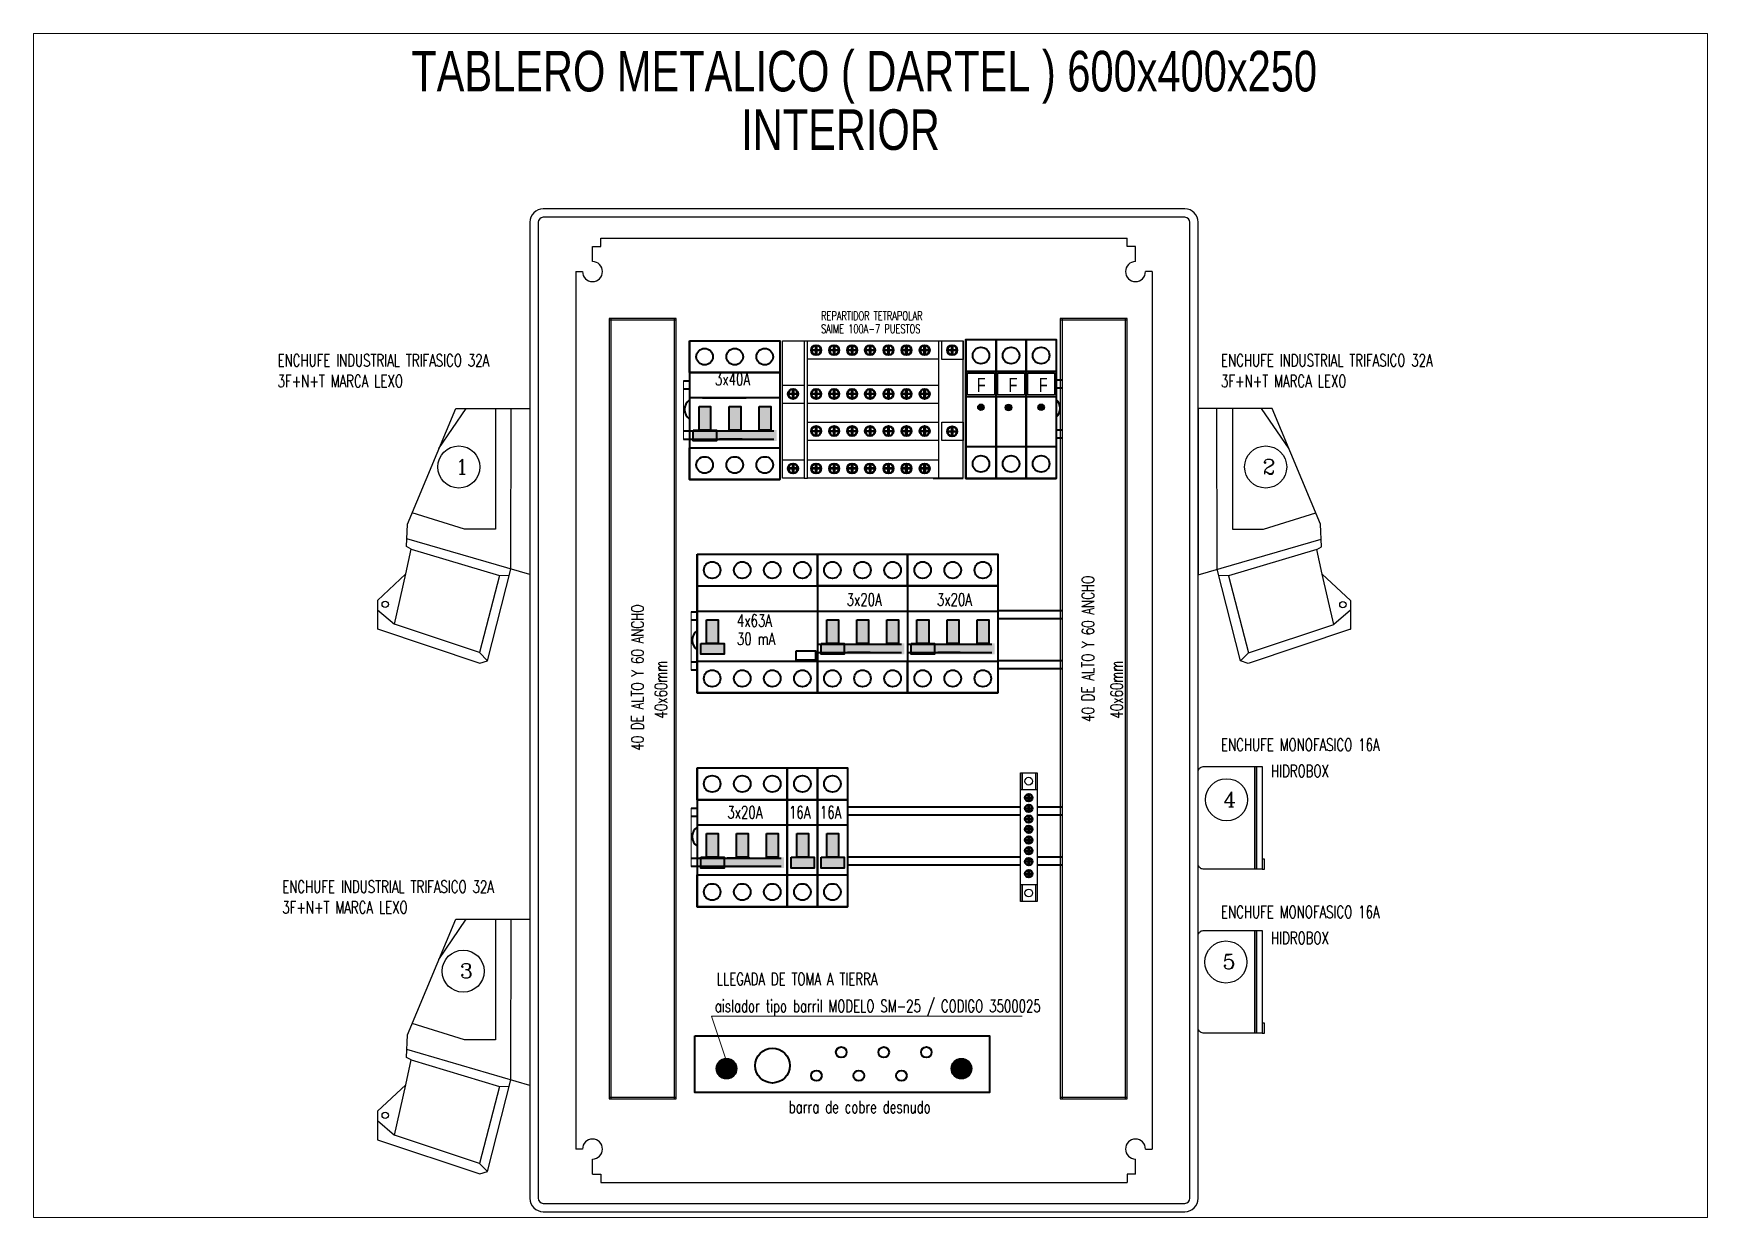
# Paper-space layout 'Layout3' of a CAD drawing. Header units: millimetres. Extents: x 30 to 267, y 21 to 189.
# The model-space entities are those that its viewports show. They can reach past a viewport. Long polylines and large blocks are cut down to what shows.
import ezdxf

# ---------------------------------------------------------------- set-up
doc = ezdxf.new("R2010")
doc.units = ezdxf.units.MM
for name, color, linetype in [('A-TEXTOS', 1, 'Continuous'), ('Cotas 50', 11, 'Continuous'), ('D-VISTA', 3, 'Continuous'), ('electrico', 2, 'Continuous'), ('L-ARQ-EJES', 8, 'Continuous')]:
    doc.layers.add(name, color=color, linetype=linetype)
for name, color, linetype, lineweight in [('cielo', 3, 'Continuous', 18), ('COTA', 2, 'Continuous', 0), ('E-CANALIZ', 250, 'Continuous', 40)]:
    doc.layers.add(name, color=color, linetype=linetype, lineweight=lineweight)
doc.styles.add('ROMANC', font='romanc')
doc.styles.add('ROMANS', font='romans', dxfattribs={"width": 0.9})
doc.styles.add('Swis721 lt', font='swisscl.ttf')

psp = doc.layouts.new('Layout3')

msp = doc.modelspace()

# ---------------------------------------------------------------- texts
at = {"layer": 'A-TEXTOS', "color": 4, "attachment_point": 1, "style": 'Swis721 lt'}
for s, insert, char_height, width in [('TABLERO METALICO ( DARTEL ) 600x400x250 ', (3608.4, 3084.6), 24.277, 1473.346), ('                             INTERIOR ', (3605.2, 3049.6), 24.277, 1473.346), ('F', (3946.9, 2888.9), 8.5, 515.671), ('F', (3965.9, 2888.9), 8.5, 515.671), ('F', (3984, 2888.9), 8.5, 515.671)]:
    msp.add_mtext(s, dxfattribs=dict(at, insert=insert, char_height=char_height, width=width))
at = {"layer": 'COTA', "style": 'ROMANS', "width": 0.7}
for s, height, p in [('REPARTIDOR TETRAPOLAR', 5.149, (3853.7, 2923.5)), ('SAIME 100A-7 PUESTOS ', 5.149, (3853.7, 2915.7)), ('ENCHUFE INDUSTRIAL TRIFASICO 32A', 7.356, (3528.4, 2895.7)), ('ENCHUFE INDUSTRIAL TRIFASICO 32A', 7.356, (4093.1, 2895.7)), ('3F+N+T MARCA LEXO', 7.356, (3528.4, 2883.3)), ('3x40A', 7.36, (3790.2, 2884.5)), ('3F+N+T MARCA LEXO', 7.356, (4093.1, 2883.3)), ('3x20A', 7.36, (3869, 2752.6)), ('3x20A', 7.36, (3923, 2752.6)), ('4x63A', 7.36, (3803.3, 2740)), ('30 mA', 7.36, (3803.3, 2729.1)), ('ENCHUFE MONOFASICO 16A', 7.356, (4093.1, 2665.7)), ('HIDROBOX', 7.36, (4123, 2650)), ('3x20A', 7.36, (3797.6, 2625.3)), ('16A', 7.36, (3834.5, 2625.3)), ('16A', 7.36, (3853, 2625.3)), ('ENCHUFE INDUSTRIAL TRIFASICO 32A', 7.356, (3531.2, 2580.8)), ('3F+N+T MARCA LEXO', 7.356, (3531.2, 2568.4)), ('ENCHUFE MONOFASICO 16A', 7.356, (4093.1, 2565.7)), ('HIDROBOX', 7.36, (4123, 2550.1)), ('LLEGADA DE TOMA A TIERRA', 7.356, (3791.2, 2525.5)), ('aislador tipo barril MODELO SM-25 / CODIGO 3500025', 7.356, (3790.1, 2509.4)), ('barra de cobre desnudo', 7.356, (3834.3, 2449))]:
    msp.add_text(s, height=height, dxfattribs=at).set_placement(p)
for s, height, p in [('40 DE ALTO Y 60 ANCHO', 7.356, (4017.1, 2683.1)), ('40 DE ALTO Y 60 ANCHO', 7.356, (3747.5, 2665.9)), ('40x60mm', 7.36, (3761.5, 2685.1)), ('40x60mm', 7.36, (4034.3, 2685.1))]:
    msp.add_text(s, height=height, rotation=90, dxfattribs=at).set_placement(p)
at = {"layer": 'electrico', "char_height": 8.95, "width": 164.297, "attachment_point": 1, "style": 'ROMANC'}
for s, insert in [('1', (3634.9, 2840.3)), ('2', (4117.9, 2840.3)), ('4', (4094.4, 2641.2)), ('3', (3637.5, 2538.6)), ('5', (4094, 2544.1))]:
    msp.add_mtext(s, dxfattribs=dict(at, insert=insert))

# ---------------------------------------------------------------- hatches: boundary and pattern name
at = {"layer": 'D-VISTA', "ltscale": 0.05}
h = msp.add_hatch(color=1, dxfattribs=at)
h.dxf.hatch_style = 1
edge = h.paths.add_edge_path()
edge.add_arc((3949.4, 2871.3), 1.94, 0, 360)
h = msp.add_hatch(color=1, dxfattribs=at)
h.dxf.hatch_style = 1
edge = h.paths.add_edge_path()
edge.add_arc((3965.9, 2871.2), 1.94, 0, 360)
h = msp.add_hatch(color=1, dxfattribs=at)
h.dxf.hatch_style = 1
edge = h.paths.add_edge_path()
edge.add_arc((3985.4, 2871.3), 1.94, 0, 360)
at = {"layer": 'E-CANALIZ', "ltscale": 0.05}
h = msp.add_hatch(color=3, dxfattribs=at)
h.dxf.hatch_style = 1
h.paths.add_polyline_path([(3777.2, 2857.7), (3791.1, 2857.7), (3791.1, 2851.2), (3777.2, 2851.2)])
h.paths.add_polyline_path([(3780.7, 2871.8), (3787.6, 2871.8), (3787.6, 2857.7), (3780.7, 2857.7)])
h = msp.add_hatch(color=3, dxfattribs=at)
h.dxf.hatch_style = 1
h.paths.add_polyline_path([(3777.2, 2857.7), (3795.2, 2857.7), (3795.2, 2851.2), (3777.2, 2851.2)])
h.paths.add_polyline_path([(3780.7, 2871.8), (3787.6, 2871.8), (3787.6, 2857.7), (3780.7, 2857.7)])
h = msp.add_hatch(color=3, dxfattribs=at)
h.dxf.hatch_style = 1
h.paths.add_polyline_path([(3795.2, 2857.7), (3809.1, 2857.7), (3809.1, 2851.2), (3795.2, 2851.2)])
h.paths.add_polyline_path([(3798.7, 2871.8), (3805.6, 2871.8), (3805.6, 2857.7), (3798.7, 2857.7)])
h = msp.add_hatch(color=3, dxfattribs=at)
h.dxf.hatch_style = 1
h.paths.add_polyline_path([(3809.1, 2857.7), (3827.1, 2857.7), (3827.1, 2851.2), (3809.1, 2851.2)])
h.paths.add_polyline_path([(3816.7, 2871.8), (3823.6, 2871.8), (3823.6, 2857.7), (3816.7, 2857.7)])
h = msp.add_hatch(color=3, dxfattribs=at)
h.dxf.hatch_style = 1
h.paths.add_polyline_path([(3781.7, 2730), (3795.6, 2730), (3795.6, 2723.5), (3781.7, 2723.5)])
h.paths.add_polyline_path([(3785.1, 2744.1), (3792.1, 2744.1), (3792.1, 2730), (3785.1, 2730)])
h = msp.add_hatch(color=3, dxfattribs=at)
h.dxf.hatch_style = 1
h.paths.add_polyline_path([(3853.7, 2730), (3867.6, 2730), (3867.6, 2723.5), (3853.7, 2723.5)])
h.paths.add_polyline_path([(3857.1, 2744.1), (3864.1, 2744.1), (3864.1, 2730), (3857.1, 2730)])
h = msp.add_hatch(color=3, dxfattribs=at)
h.dxf.hatch_style = 1
h.paths.add_polyline_path([(3853.7, 2730), (3871.7, 2730), (3871.7, 2723.5), (3853.7, 2723.5)])
h.paths.add_polyline_path([(3857.1, 2744.1), (3864.1, 2744.1), (3864.1, 2730), (3857.1, 2730)])
h = msp.add_hatch(color=3, dxfattribs=at)
h.dxf.hatch_style = 1
h.paths.add_polyline_path([(3871.7, 2730), (3885.6, 2730), (3885.6, 2723.5), (3871.7, 2723.5)])
h.paths.add_polyline_path([(3875.1, 2744.1), (3882.1, 2744.1), (3882.1, 2730), (3875.1, 2730)])
h = msp.add_hatch(color=3, dxfattribs=at)
h.dxf.hatch_style = 1
h.paths.add_polyline_path([(3885.6, 2730), (3903.6, 2730), (3903.6, 2723.5), (3885.6, 2723.5)])
h.paths.add_polyline_path([(3893.1, 2744.1), (3900.1, 2744.1), (3900.1, 2730), (3893.1, 2730)])
h = msp.add_hatch(color=3, dxfattribs=at)
h.dxf.hatch_style = 1
h.paths.add_polyline_path([(3907.7, 2730), (3921.6, 2730), (3921.6, 2723.5), (3907.7, 2723.5)])
h.paths.add_polyline_path([(3911.1, 2744.1), (3918.1, 2744.1), (3918.1, 2730), (3911.1, 2730)])
h = msp.add_hatch(color=3, dxfattribs=at)
h.dxf.hatch_style = 1
h.paths.add_polyline_path([(3907.7, 2730), (3925.7, 2730), (3925.7, 2723.5), (3907.7, 2723.5)])
h.paths.add_polyline_path([(3911.1, 2744.1), (3918.1, 2744.1), (3918.1, 2730), (3911.1, 2730)])
h = msp.add_hatch(color=3, dxfattribs=at)
h.dxf.hatch_style = 1
h.paths.add_polyline_path([(3925.7, 2730), (3939.6, 2730), (3939.6, 2723.5), (3925.7, 2723.5)])
h.paths.add_polyline_path([(3929.1, 2744.1), (3936.1, 2744.1), (3936.1, 2730), (3929.1, 2730)])
h = msp.add_hatch(color=3, dxfattribs=at)
h.dxf.hatch_style = 1
h.paths.add_polyline_path([(3939.6, 2730), (3957.6, 2730), (3957.6, 2723.5), (3939.6, 2723.5)])
h.paths.add_polyline_path([(3947.1, 2744.1), (3954.1, 2744.1), (3954.1, 2730), (3947.1, 2730)])
h = msp.add_hatch(color=3, dxfattribs=at)
h.dxf.hatch_style = 1
h.paths.add_polyline_path([(3781.7, 2602.1), (3795.6, 2602.1), (3795.6, 2595.6), (3781.7, 2595.6)])
h.paths.add_polyline_path([(3785.1, 2616.2), (3792.1, 2616.2), (3792.1, 2602.1), (3785.1, 2602.1)])
h = msp.add_hatch(color=3, dxfattribs=at)
h.dxf.hatch_style = 1
h.paths.add_polyline_path([(3781.7, 2602.1), (3799.7, 2602.1), (3799.7, 2595.6), (3781.7, 2595.6)])
h.paths.add_polyline_path([(3785.1, 2616.2), (3792.1, 2616.2), (3792.1, 2602.1), (3785.1, 2602.1)])
h = msp.add_hatch(color=3, dxfattribs=at)
h.dxf.hatch_style = 1
h.paths.add_polyline_path([(3799.7, 2602.1), (3813.6, 2602.1), (3813.6, 2595.6), (3799.7, 2595.6)])
h.paths.add_polyline_path([(3803.1, 2616.2), (3810.1, 2616.2), (3810.1, 2602.1), (3803.1, 2602.1)])
h = msp.add_hatch(color=3, dxfattribs=at)
h.dxf.hatch_style = 1
h.paths.add_polyline_path([(3813.6, 2602.1), (3831.6, 2602.1), (3831.6, 2595.6), (3813.6, 2595.6)])
h.paths.add_polyline_path([(3821.1, 2616.2), (3828.1, 2616.2), (3828.1, 2602.1), (3821.1, 2602.1)])
h = msp.add_hatch(color=3, dxfattribs=at)
h.dxf.hatch_style = 1
h.paths.add_polyline_path([(3835.7, 2602.1), (3849.6, 2602.1), (3849.6, 2595.6), (3835.7, 2595.6)])
h.paths.add_polyline_path([(3839.1, 2616.2), (3846.1, 2616.2), (3846.1, 2602.1), (3839.1, 2602.1)])
h = msp.add_hatch(color=3, dxfattribs=at)
h.dxf.hatch_style = 1
h.paths.add_polyline_path([(3853.7, 2602.1), (3867.6, 2602.1), (3867.6, 2595.6), (3853.7, 2595.6)])
h.paths.add_polyline_path([(3857.1, 2616.2), (3864.1, 2616.2), (3864.1, 2602.1), (3857.1, 2602.1)])
h = msp.add_hatch(color=6, dxfattribs=at)
h.dxf.hatch_style = 1
edge = h.paths.add_edge_path()
edge.add_arc((3797.1, 2475.6), 5.95, 0, 360)
h = msp.add_hatch(color=6, dxfattribs=at)
h.dxf.hatch_style = 1
edge = h.paths.add_edge_path()
edge.add_arc((3937.7, 2475.6), 5.95, 0, 360)

# ---------------------------------------------------------------- linework, layer by layer
at = {"layer": 'cielo', "color": 4, "ltscale": 0.05}
for p, q in [((3775, 2911.1), (3775, 2828.1)), ((3940.4, 2911.8), (3940.4, 2828.8)), ((3851.5, 2783.4), (3851.5, 2700.4)), ((3905.5, 2783.4), (3905.5, 2700.4)), ((3779.5, 2655.5), (3779.5, 2572.5)), ((3869.5, 2655.5), (3869.5, 2572.5))]:
    msp.add_line(p, q, dxfattribs=at)
at = {"layer": 'cielo', "color": 8, "ltscale": 0.05}
for p, q in [((3771.4, 2887.1), (3771.4, 2852.1)), ((3771.4, 2887.1), (3771.4, 2852.1)), ((3775.9, 2749), (3775.9, 2714)), ((3775.9, 2631.5), (3775.9, 2596.5)), ((3775.9, 2631.5), (3775.9, 2596.5))]:
    msp.add_line(p, q, dxfattribs=at)
at = {"layer": 'cielo', "color": 5, "ltscale": 0.05}
for p, q in [((3797.6, 2478.2), (3788.2, 2506.9)), ((3788.2, 2506.9), (3974, 2506.9))]:
    msp.add_line(p, q, dxfattribs=at)
at = {"layer": 'Cotas 50', "color": 4, "ltscale": 0.05}
for p, q in [((3830.7, 2911), (3938.7, 2911)), ((3830.7, 2829), (3830.7, 2911)), ((3938.7, 2829), (3938.7, 2911))]:
    msp.add_line(p, q, dxfattribs=at)
at = {"layer": 'Cotas 50', "color": 3, "ltscale": 0.05}
for p, q in [((3843.5, 2911), (3843.5, 2829)), ((3845.5, 2829), (3845.5, 2911)), ((3923.9, 2911), (3923.9, 2829)), ((3843.5, 2829), (3845.5, 2829))]:
    msp.add_line(p, q, dxfattribs=at)
at = {"layer": 'Cotas 50', "color": 30, "ltscale": 0.05}
for points in [[(3845.5, 2911), (3923.9, 2911), (3923.9, 2900.1), (3845.5, 2900.1)], [(3925.9, 2911), (3938.7, 2911), (3938.7, 2900), (3925.9, 2900)], [(3830.7, 2884.5), (3843.5, 2884.5), (3843.5, 2873.6), (3830.7, 2873.6)], [(3845.5, 2884.5), (3923.9, 2884.5), (3923.9, 2873.6), (3845.5, 2873.6)], [(3845.5, 2862.4), (3923.9, 2862.4), (3923.9, 2851.5), (3845.5, 2851.5)], [(3925.9, 2862.4), (3938.7, 2862.4), (3938.7, 2851.5), (3925.9, 2851.5)], [(3830.7, 2839.9), (3843.5, 2839.9), (3843.5, 2828.9), (3830.7, 2828.9)], [(3845.5, 2839.9), (3923.9, 2839.9), (3923.9, 2829), (3845.5, 2829)]]:
    msp.add_lwpolyline(points, close=True, dxfattribs=at)
at = {"layer": 'D-VISTA', "color": 8, "ltscale": 0.05}
for p, q in [((4071.4, 2990), (3687.4, 2990)), ((3679.4, 2982), (3679.4, 2398)), ((3684.4, 2982), (3684.4, 2398)), ((4071.4, 2985), (3687.4, 2985)), ((4074.4, 2398), (4074.4, 2982)), ((4079.4, 2398), (4079.4, 2982)), ((3775, 2852.1), (3775, 2887.1)), ((3775, 2852.1), (3775, 2887.1)), ((3775, 2852.1), (3775, 2852.1)), ((3775, 2852.1), (3775, 2852.1)), ((3851.5, 2724.4), (3851.5, 2759.4)), ((3851.5, 2724.4), (3851.5, 2759.4)), ((3905.5, 2724.4), (3905.5, 2759.4)), ((3905.5, 2724.4), (3905.5, 2759.4)), ((3851.5, 2724.4), (3851.5, 2724.4)), ((3851.5, 2724.4), (3851.5, 2724.4)), ((3905.5, 2724.4), (3905.5, 2724.4)), ((3905.5, 2724.4), (3905.5, 2724.4)), ((3779.5, 2596.5), (3779.5, 2631.5)), ((3779.5, 2596.5), (3779.5, 2631.5)), ((3779.5, 2596.5), (3779.5, 2596.5)), ((3779.5, 2596.5), (3779.5, 2596.5)), ((3687.4, 2395), (4071.4, 2395)), ((3687.4, 2390), (4071.4, 2390))]:
    msp.add_line(p, q, dxfattribs=at)
at = {"layer": 'D-VISTA', "color": 40, "ltscale": 0.05}
for p, q in [((3716.9, 2958.5), (3716.9, 2967.5)), ((3716.9, 2967.5), (3721.9, 2967.5)), ((3721.9, 2972.5), (4036.9, 2972.5)), ((3721.9, 2967.5), (3721.9, 2972.5)), ((4036.9, 2967.5), (4036.9, 2972.5)), ((4041.9, 2967.5), (4036.9, 2967.5)), ((4041.9, 2958.5), (4041.9, 2967.5)), ((3706.9, 2952.5), (3706.9, 2427.5)), ((3706.9, 2952.5), (3706.9, 2952.5)), ((3706.9, 2952.5), (3710.9, 2952.5)), ((4051.9, 2952.5), (4047.9, 2952.5)), ((4051.9, 2952.5), (4051.9, 2427.5)), ((3829, 2887.1), (3829, 2852.1)), ((3829, 2833.6), (3829, 2839.6)), ((3905.4, 2759.4), (3905.5, 2724.4)), ((3959.4, 2759.4), (3959.5, 2724.4)), ((3905.5, 2705.9), (3905.5, 2711.9)), ((3959.5, 2705.9), (3959.5, 2711.9)), ((3869.5, 2643.7), (3869.5, 2650.7)), ((3978, 2637.9), (3978, 2637.5)), ((3978, 2631.5), (3978, 2631.1)), ((3978, 2625.1), (3978, 2624.8)), ((3978, 2619), (3978, 2618.6)), ((3978, 2612.6), (3978, 2612.2)), ((3978, 2606.2), (3978, 2605.8)), ((3869.5, 2597.1), (3869.5, 2604.1)), ((3978, 2599.7), (3978, 2599.3)), ((3978, 2592.4), (3978, 2592)), ((3833.5, 2578), (3833.5, 2584)), ((3869.5, 2577.7), (3869.5, 2584.7)), ((3710.9, 2427.5), (3706.9, 2427.5)), ((4047.9, 2427.5), (4051.9, 2427.5)), ((3716.9, 2412.5), (3716.9, 2421.5)), ((4041.9, 2412.5), (4041.9, 2421.5)), ((3716.9, 2412.5), (3721.9, 2412.5)), ((3721.9, 2412.5), (3721.9, 2407.5)), ((3721.9, 2407.5), (4036.9, 2407.5)), ((4041.9, 2412.5), (4036.9, 2412.5)), ((4036.9, 2412.5), (4036.9, 2407.5))]:
    msp.add_line(p, q, dxfattribs=at)
at = {"layer": 'D-VISTA', "color": 251, "ltscale": 0.05}
for p, q in [((3766.9, 2924.5), (3726.9, 2924.5)), ((3726.9, 2924.5), (3726.9, 2457.5)), ((3766.9, 2923.5), (3726.9, 2923.5)), ((3727.9, 2924.5), (3727.9, 2457.5)), ((3765.9, 2457.5), (3765.9, 2924.5)), ((3766.9, 2457.5), (3766.9, 2924.5)), ((4036.9, 2924.5), (3996.9, 2924.5)), ((3996.9, 2924.5), (3996.9, 2457.5)), ((4036.9, 2923.5), (3996.9, 2923.5)), ((3997.9, 2924.5), (3997.9, 2457.5)), ((4035.9, 2457.5), (4035.9, 2924.5)), ((4036.9, 2457.5), (4036.9, 2924.5)), ((3775, 2852.1), (3775, 2852.1)), ((3910.4, 2852), (3910.4, 2852)), ((3928.4, 2852), (3928.4, 2852)), ((3996.9, 2784.7), (3996.9, 2744.7)), ((3851.5, 2724.4), (3851.5, 2724.4)), ((3905.5, 2724.4), (3905.5, 2724.4)), ((3779.5, 2596.5), (3779.5, 2596.5)), ((3869.5, 2596.5), (3869.5, 2596.5)), ((3726.9, 2458.5), (3766.9, 2458.5)), ((3726.9, 2457.5), (3766.9, 2457.5)), ((3996.9, 2458.5), (4036.9, 2458.5)), ((3996.9, 2457.5), (4036.9, 2457.5))]:
    msp.add_line(p, q, dxfattribs=at)
at = {"layer": 'D-VISTA', "color": 2, "ltscale": 0.05}
for p, q in [((3829, 2833.6), (3829, 2905.6)), ((3905.5, 2705.9), (3905.5, 2777.9)), ((3959.5, 2705.9), (3959.5, 2777.9))]:
    msp.add_line(p, q, dxfattribs=at)
at = {"layer": 'D-VISTA', "ltscale": 0.05}
for p, q in [((3973, 2652.6), (3983, 2652.6)), ((3973, 2575.7), (3973, 2652.6)), ((3973, 2652.6), (3973, 2642.6)), ((3973, 2652.6), (3974, 2652.6)), ((3974, 2652.6), (3974, 2642.6)), ((3982, 2652.6), (3982, 2642.6)), ((3982, 2652.6), (3983, 2652.6)), ((3983, 2652.6), (3983, 2575.7)), ((3983, 2652.6), (3983, 2642.6)), ((3973, 2642.6), (3983, 2642.6)), ((3973, 2575.7), (3973, 2585.7)), ((3973, 2585.7), (3983, 2585.7)), ((3973, 2585.7), (3973, 2575.7)), ((3973, 2585.7), (3974, 2585.7)), ((3974, 2585.7), (3974, 2575.7)), ((3982, 2585.7), (3982, 2575.7)), ((3982, 2585.7), (3983, 2585.7)), ((3983, 2585.7), (3983, 2575.7)), ((3983, 2575.7), (3973, 2575.7))]:
    msp.add_line(p, q, dxfattribs=at)
at = {"layer": 'D-VISTA', "color": 4, "ltscale": 0.05}
for points in [[(3940.4, 2892.8), (3958.4, 2892.8), (3958.4, 2877.8), (3940.4, 2877.8)], [(3941.4, 2891.8), (3957.4, 2891.8), (3957.4, 2878.8), (3941.4, 2878.8)], [(3958.4, 2892.8), (3976.4, 2892.8), (3976.4, 2877.8), (3958.4, 2877.8)], [(3959.4, 2891.8), (3975.4, 2891.8), (3975.4, 2878.8), (3959.4, 2878.8)], [(3976.4, 2892.7), (3994.4, 2892.7), (3994.4, 2877.7), (3976.4, 2877.7)], [(3977.4, 2891.7), (3993.4, 2891.7), (3993.4, 2878.7), (3977.4, 2878.7)]]:
    msp.add_lwpolyline(points, close=True, dxfattribs=at)
at = {"layer": 'D-VISTA', "color": 1, "ltscale": 0.05}
for centre in [(3949.4, 2871.3), (3965.9, 2871.2), (3985.4, 2871.3)]:
    msp.add_circle(centre, 1.94, dxfattribs=at)
at = {"layer": 'D-VISTA', "lineweight": 25, "ltscale": 5}
for centre in [(3636.9, 2835.6), (4119.8, 2835.6), (4096.4, 2636.5), (3639.5, 2533.9), (4096, 2539.4)]:
    msp.add_circle(centre, 12.6, dxfattribs=at)
at = {"layer": 'D-VISTA', "color": 251, "ltscale": 0.05}
for centre in [(3978, 2647.6), (3978, 2580.7)]:
    msp.add_circle(centre, 2.32, dxfattribs=at)
at = {"layer": 'D-VISTA', "color": 8, "ltscale": 0.05}
for centre, radius, start, end in [((3687.4, 2982), 8, 90, 180), ((4071.4, 2982), 8, 0, 90), ((3687.4, 2982), 3, 90, 180), ((4071.4, 2982), 3, 0, 90), ((3687.4, 2398), 8, 180, 270), ((3687.4, 2398), 3, 180, 270), ((4071.4, 2398), 8, 270, 0), ((4071.4, 2398), 3, 270, 0)]:
    msp.add_arc(centre, radius, start, end, dxfattribs=at)
at = {"layer": 'D-VISTA', "color": 40, "ltscale": 0.05}
for centre, start, end in [((3716.9, 2952.5), 180, 90), ((4041.9, 2952.5), 90, 0), ((3716.9, 2427.5), 270, 180), ((4041.9, 2427.5), 0, 270)]:
    msp.add_arc(centre, 5.98, start, end, dxfattribs=at)
at = {"layer": 'E-CANALIZ', "color": 4, "ltscale": 0.05}
for p, q in [((3775, 2911.1), (3775, 2828.1)), ((3775, 2911.1), (3775, 2892.1)), ((3775, 2911.1), (3775, 2892.1)), ((3775, 2911.1), (3775, 2892.1)), ((3775, 2911.1), (3775, 2892.1)), ((3775, 2911.1), (3793, 2911.1)), ((3829, 2911.1), (3829, 2828.1)), ((3829, 2911.1), (3829, 2892.1)), ((3829, 2911.1), (3829, 2828.1)), ((3829, 2911.1), (3829, 2892.1)), ((3829, 2911.1), (3829, 2892.1)), ((3829, 2911.1), (3829, 2828.1)), ((3829, 2911.1), (3829, 2892.1)), ((3829, 2911.1), (3829, 2828.1)), ((3829, 2911.1), (3829, 2892.1)), ((3829, 2911.1), (3829, 2892.1)), ((3829, 2911.1), (3829, 2828.1)), ((3829, 2911.1), (3829, 2892.1)), ((3829, 2911.1), (3829, 2892.1)), ((3829, 2911.1), (3829, 2892.1)), ((3829, 2911.1), (3829, 2892.1)), ((3829, 2911.1), (3829, 2892.1)), ((3829, 2911.1), (3829, 2828.1)), ((3829, 2911.1), (3829, 2892.1)), ((3940.4, 2911.8), (3940.4, 2828.8)), ((3940.4, 2911.8), (3940.4, 2892.8)), ((3958.4, 2911.8), (3958.4, 2892.8)), ((3958.4, 2911.8), (3958.4, 2892.8)), ((3958.4, 2911.8), (3958.4, 2828.8)), ((3958.4, 2911.8), (3958.4, 2892.8)), ((3976.4, 2911.8), (3976.4, 2892.8)), ((3976.4, 2911.8), (3976.4, 2892.8)), ((3976.4, 2911.8), (3976.4, 2828.8)), ((3976.4, 2911.8), (3976.4, 2892.8)), ((3976.4, 2911.8), (3976.4, 2828.8)), ((3976.4, 2911.8), (3976.4, 2828.8)), ((3976.4, 2911.8), (3976.4, 2892.8)), ((3994.4, 2911.8), (3994.4, 2892.8)), ((3994.4, 2911.8), (3994.4, 2892.8)), ((3994.4, 2911.8), (3994.4, 2828.8)), ((3994.4, 2911.8), (3994.4, 2892.8)), ((3994.4, 2911.8), (3994.4, 2892.8)), ((3994.4, 2911.8), (3994.4, 2892.8)), ((3994.4, 2911.8), (3994.4, 2828.8)), ((3994.4, 2911.8), (3994.4, 2892.8)), ((3994.4, 2911.8), (3994.4, 2892.8)), ((3994.4, 2911.8), (3994.4, 2892.8)), ((3994.4, 2911.8), (3994.4, 2828.8)), ((3994.4, 2911.8), (3994.4, 2892.8)), ((3994.4, 2911.8), (3994.4, 2828.8)), ((3994.4, 2911.8), (3994.4, 2892.8)), ((3994.4, 2911.8), (3994.4, 2892.8)), ((3994.4, 2911.8), (3994.4, 2828.8)), ((3994.4, 2911.8), (3994.4, 2892.8)), ((3994.4, 2911.8), (3994.4, 2828.8)), ((3775, 2892.1), (3793, 2892.1)), ((3775, 2892.1), (3775, 2877.1)), ((3775, 2892.1), (3793, 2892.1)), ((3793, 2892.1), (3811, 2892.1)), ((3811, 2892.1), (3829, 2892.1)), ((3829, 2892.1), (3829, 2877.1)), ((3829, 2892.1), (3829, 2877.1)), ((3829, 2892.1), (3829, 2877.1)), ((3829, 2892.1), (3829, 2877.1)), ((3829, 2892.1), (3829, 2877.1)), ((3829, 2892.1), (3829, 2877.1)), ((3829, 2892.1), (3829, 2877.1)), ((3940.4, 2892.8), (3958.4, 2892.8)), ((3940.4, 2892.8), (3940.4, 2877.8)), ((3958.4, 2892.8), (3958.4, 2877.8)), ((3958.4, 2892.8), (3976.4, 2892.8)), ((3958.4, 2892.8), (3958.4, 2877.8)), ((3976.4, 2892.8), (3976.4, 2877.8)), ((3976.4, 2892.8), (3976.4, 2877.8)), ((3976.4, 2892.8), (3994.4, 2892.8)), ((3976.4, 2892.8), (3976.4, 2877.8)), ((3994.4, 2892.8), (3994.4, 2877.8)), ((3994.4, 2892.8), (3994.4, 2877.8)), ((3994.4, 2892.8), (3994.4, 2877.8)), ((3994.4, 2892.8), (3994.4, 2877.8)), ((3994.4, 2892.8), (3994.4, 2877.8)), ((3994.4, 2892.8), (3994.4, 2877.8)), ((3994.4, 2892.8), (3994.4, 2877.8)), ((3994.4, 2892.8), (3994.4, 2877.8)), ((3775, 2877.1), (3793, 2877.1)), ((3775, 2877.1), (3775, 2828.1)), ((3775, 2877.1), (3793, 2877.1)), ((3793, 2877.1), (3811, 2877.1)), ((3811, 2877.1), (3829, 2877.1)), ((3829, 2877.1), (3829, 2828.1)), ((3829, 2877.1), (3829, 2828.1)), ((3829, 2877.1), (3829, 2828.1)), ((3829, 2877.1), (3829, 2828.1)), ((3940.4, 2877.8), (3958.4, 2877.8)), ((3958.4, 2877.8), (3958.4, 2828.8)), ((3958.4, 2877.8), (3976.4, 2877.8)), ((3976.4, 2877.8), (3976.4, 2828.8)), ((3976.4, 2877.8), (3994.4, 2877.8)), ((3994.4, 2877.8), (3994.4, 2828.8)), ((3994.4, 2877.8), (3994.4, 2828.8)), ((3994.4, 2877.8), (3994.4, 2828.8)), ((3994.4, 2877.8), (3994.4, 2828.8)), ((3775, 2828.1), (3793, 2828.1)), ((3775, 2828.1), (3793, 2828.1)), ((3793, 2828.1), (3811, 2828.1)), ((3811, 2828.1), (3829, 2828.1)), ((3920.7, 2829), (3938.7, 2829)), ((3920.7, 2829), (3938.7, 2829)), ((3940.4, 2828.8), (3958.4, 2828.8)), ((3958.4, 2828.8), (3976.4, 2828.8)), ((3976.4, 2828.8), (3994.4, 2828.8)), ((3779.5, 2783.4), (3779.5, 2700.4)), ((3779.5, 2783.4), (3779.5, 2764.4)), ((3779.5, 2783.4), (3779.5, 2700.4)), ((3779.5, 2783.4), (3779.5, 2764.4)), ((3779.5, 2783.4), (3779.5, 2764.4)), ((3779.5, 2783.4), (3779.5, 2700.4)), ((3779.5, 2783.4), (3779.5, 2764.4)), ((3779.5, 2783.4), (3779.5, 2700.4)), ((3779.5, 2783.4), (3779.5, 2764.4)), ((3779.5, 2783.4), (3779.5, 2764.4)), ((3779.5, 2783.4), (3779.5, 2700.4)), ((3779.5, 2783.4), (3779.5, 2764.4)), ((3779.5, 2783.4), (3779.5, 2764.4)), ((3779.5, 2783.4), (3779.5, 2764.4)), ((3779.5, 2783.4), (3779.5, 2764.4)), ((3779.5, 2783.4), (3779.5, 2764.4)), ((3779.5, 2783.4), (3779.5, 2700.4)), ((3779.5, 2783.4), (3779.5, 2764.4)), ((3851.5, 2783.4), (3851.5, 2764.4)), ((3851.5, 2783.4), (3851.5, 2764.4)), ((3851.5, 2783.4), (3851.5, 2700.4)), ((3851.5, 2783.4), (3851.5, 2764.4)), ((3851.5, 2783.4), (3851.5, 2764.4)), ((3851.5, 2783.4), (3851.5, 2764.4)), ((3851.5, 2783.4), (3851.5, 2700.4)), ((3851.5, 2783.4), (3851.5, 2764.4)), ((3851.5, 2783.4), (3851.5, 2700.4)), ((3851.5, 2783.4), (3851.5, 2764.4)), ((3851.5, 2783.4), (3851.5, 2764.4)), ((3851.5, 2783.4), (3851.5, 2764.4)), ((3851.5, 2783.4), (3851.5, 2764.4)), ((3851.5, 2783.4), (3869.5, 2783.4)), ((3905.5, 2783.4), (3905.5, 2700.4)), ((3905.5, 2783.4), (3905.5, 2764.4)), ((3905.5, 2783.4), (3905.5, 2700.4)), ((3905.5, 2783.4), (3905.5, 2764.4)), ((3905.5, 2783.4), (3905.5, 2764.4)), ((3905.5, 2783.4), (3905.5, 2700.4)), ((3905.5, 2783.4), (3905.5, 2764.4)), ((3905.5, 2783.4), (3905.5, 2700.4)), ((3905.5, 2783.4), (3905.5, 2764.4)), ((3905.5, 2783.4), (3905.5, 2764.4)), ((3905.5, 2783.4), (3905.5, 2700.4)), ((3905.5, 2783.4), (3905.5, 2764.4)), ((3905.5, 2783.4), (3905.5, 2764.4)), ((3905.5, 2783.4), (3905.5, 2764.4)), ((3905.5, 2783.4), (3905.5, 2764.4)), ((3905.5, 2783.4), (3905.5, 2764.4)), ((3905.5, 2783.4), (3905.5, 2700.4)), ((3905.5, 2783.4), (3905.5, 2764.4)), ((3905.5, 2783.4), (3905.5, 2700.4)), ((3905.5, 2783.4), (3905.5, 2764.4)), ((3905.5, 2783.4), (3905.5, 2764.4)), ((3905.5, 2783.4), (3905.5, 2764.4)), ((3905.5, 2783.4), (3905.5, 2764.4)), ((3905.5, 2783.4), (3923.5, 2783.4)), ((3959.5, 2783.4), (3959.5, 2700.4)), ((3959.5, 2783.4), (3959.5, 2764.4)), ((3959.5, 2783.4), (3959.5, 2700.4)), ((3959.5, 2783.4), (3959.5, 2764.4)), ((3959.5, 2783.4), (3959.5, 2764.4)), ((3959.5, 2783.4), (3959.5, 2700.4)), ((3959.5, 2783.4), (3959.5, 2764.4)), ((3959.5, 2783.4), (3959.5, 2700.4)), ((3959.5, 2783.4), (3959.5, 2764.4)), ((3959.5, 2783.4), (3959.5, 2764.4)), ((3959.5, 2783.4), (3959.5, 2700.4)), ((3959.5, 2783.4), (3959.5, 2764.4)), ((3959.5, 2783.4), (3959.5, 2764.4)), ((3959.5, 2783.4), (3959.5, 2764.4)), ((3959.5, 2783.4), (3959.5, 2764.4)), ((3959.5, 2783.4), (3959.5, 2764.4)), ((3959.5, 2783.4), (3959.5, 2700.4)), ((3959.5, 2783.4), (3959.5, 2764.4)), ((3779.5, 2764.4), (3779.5, 2749.4)), ((3779.5, 2764.4), (3779.5, 2749.4)), ((3779.5, 2764.4), (3779.5, 2749.4)), ((3779.5, 2764.4), (3779.5, 2749.4)), ((3779.5, 2764.4), (3779.5, 2749.4)), ((3779.5, 2764.4), (3779.5, 2749.4)), ((3779.5, 2764.4), (3779.5, 2749.4)), ((3779.5, 2764.4), (3779.5, 2749.4)), ((3779.5, 2764.4), (3797.5, 2764.4)), ((3797.5, 2764.4), (3815.5, 2764.4)), ((3815.5, 2764.4), (3833.5, 2764.4)), ((3833.5, 2764.4), (3851.5, 2764.4)), ((3851.5, 2764.4), (3851.5, 2749.4)), ((3851.5, 2764.4), (3851.5, 2749.4)), ((3851.5, 2764.4), (3851.5, 2749.4)), ((3851.5, 2764.4), (3851.5, 2749.4)), ((3851.5, 2764.4), (3869.5, 2764.4)), ((3851.5, 2764.4), (3851.5, 2749.4)), ((3851.5, 2764.4), (3869.5, 2764.4)), ((3869.5, 2764.4), (3887.5, 2764.4)), ((3887.5, 2764.4), (3905.5, 2764.4)), ((3905.5, 2764.4), (3905.5, 2749.4)), ((3905.5, 2764.4), (3905.5, 2749.4)), ((3905.5, 2764.4), (3905.5, 2749.4)), ((3905.5, 2764.4), (3905.5, 2749.4)), ((3905.5, 2764.4), (3905.5, 2749.4)), ((3905.5, 2764.4), (3905.5, 2749.4)), ((3905.5, 2764.4), (3905.5, 2749.4)), ((3905.5, 2764.4), (3923.5, 2764.4)), ((3905.5, 2764.4), (3905.5, 2749.4)), ((3905.5, 2764.4), (3923.5, 2764.4)), ((3923.5, 2764.4), (3941.5, 2764.4)), ((3941.5, 2764.4), (3959.5, 2764.4)), ((3959.5, 2764.4), (3959.5, 2749.4)), ((3959.5, 2764.4), (3959.5, 2749.4)), ((3959.5, 2764.4), (3959.5, 2749.4)), ((3959.5, 2764.4), (3959.5, 2749.4)), ((3959.5, 2764.4), (3959.5, 2749.4)), ((3959.5, 2764.4), (3959.5, 2749.4)), ((3959.5, 2764.4), (3959.5, 2749.4)), ((3779.5, 2749.4), (3779.5, 2700.4)), ((3779.5, 2749.4), (3779.5, 2700.4)), ((3779.5, 2749.4), (3779.5, 2700.4)), ((3779.5, 2749.4), (3779.5, 2700.4)), ((3779.5, 2749.4), (3797.5, 2749.4)), ((3797.5, 2749.4), (3815.5, 2749.4)), ((3815.5, 2749.4), (3833.5, 2749.4)), ((3833.5, 2749.4), (3851.5, 2749.4)), ((3851.5, 2749.4), (3851.5, 2700.4)), ((3851.5, 2749.4), (3851.5, 2700.4)), ((3851.5, 2749.4), (3869.5, 2749.4)), ((3851.5, 2749.4), (3851.5, 2700.4)), ((3851.5, 2749.4), (3869.5, 2749.4)), ((3869.5, 2749.4), (3887.5, 2749.4)), ((3887.5, 2749.4), (3905.5, 2749.4)), ((3905.5, 2749.4), (3905.5, 2700.4)), ((3905.5, 2749.4), (3905.5, 2700.4)), ((3905.5, 2749.4), (3905.5, 2700.4)), ((3905.5, 2749.4), (3905.5, 2700.4)), ((3905.5, 2749.4), (3923.5, 2749.4)), ((3905.5, 2749.4), (3905.5, 2700.4)), ((3905.5, 2749.4), (3923.5, 2749.4)), ((3923.5, 2749.4), (3941.5, 2749.4)), ((3941.5, 2749.4), (3959.5, 2749.4)), ((3959.5, 2749.4), (3959.5, 2700.4)), ((3959.5, 2749.4), (3959.5, 2700.4)), ((3959.5, 2749.4), (3959.5, 2700.4)), ((3959.5, 2749.4), (3959.5, 2700.4)), ((3779.5, 2700.4), (3797.5, 2700.4)), ((3797.5, 2700.4), (3815.5, 2700.4)), ((3815.5, 2700.4), (3833.5, 2700.4)), ((3833.5, 2700.4), (3851.5, 2700.4)), ((3851.5, 2700.4), (3869.5, 2700.4)), ((3851.5, 2700.4), (3869.5, 2700.4)), ((3869.5, 2700.4), (3887.5, 2700.4)), ((3887.5, 2700.4), (3905.5, 2700.4)), ((3905.5, 2700.4), (3923.5, 2700.4)), ((3905.5, 2700.4), (3923.5, 2700.4)), ((3923.5, 2700.4), (3941.5, 2700.4)), ((3941.5, 2700.4), (3959.5, 2700.4)), ((3779.5, 2655.5), (3779.5, 2572.5)), ((3779.5, 2655.5), (3779.5, 2636.5)), ((3779.5, 2655.5), (3779.5, 2636.5)), ((3779.5, 2655.5), (3779.5, 2636.5)), ((3779.5, 2655.5), (3779.5, 2636.5)), ((3779.5, 2655.5), (3797.5, 2655.5)), ((3833.5, 2655.5), (3833.5, 2572.5)), ((3833.5, 2655.5), (3833.5, 2636.5)), ((3833.5, 2655.5), (3833.5, 2572.5)), ((3833.5, 2655.5), (3833.5, 2636.5)), ((3833.5, 2655.5), (3833.5, 2636.5)), ((3833.5, 2655.5), (3833.5, 2572.5)), ((3833.5, 2655.5), (3833.5, 2636.5)), ((3833.5, 2655.5), (3833.5, 2572.5)), ((3833.5, 2655.5), (3833.5, 2636.5)), ((3833.5, 2655.5), (3833.5, 2636.5)), ((3833.5, 2655.5), (3833.5, 2572.5)), ((3833.5, 2655.5), (3833.5, 2636.5)), ((3833.5, 2655.5), (3833.5, 2636.5)), ((3833.5, 2655.5), (3833.5, 2636.5)), ((3833.5, 2655.5), (3833.5, 2636.5)), ((3833.5, 2655.5), (3833.5, 2636.5)), ((3833.5, 2655.5), (3833.5, 2572.5)), ((3833.5, 2655.5), (3833.5, 2636.5)), ((3869.5, 2655.5), (3869.5, 2572.5)), ((3869.5, 2655.5), (3869.5, 2636.5)), ((3869.5, 2655.5), (3869.5, 2572.5)), ((3869.5, 2655.5), (3869.5, 2636.5)), ((3869.5, 2655.5), (3869.5, 2636.5)), ((3869.5, 2655.5), (3869.5, 2572.5)), ((3869.5, 2655.5), (3869.5, 2636.5)), ((3869.5, 2655.5), (3869.5, 2636.5)), ((3869.5, 2655.5), (3869.5, 2636.5)), ((3869.5, 2655.5), (3869.5, 2636.5)), ((3869.5, 2655.5), (3869.5, 2636.5)), ((3869.5, 2655.5), (3869.5, 2572.5)), ((3869.5, 2655.5), (3869.5, 2636.5)), ((3869.5, 2655.5), (3869.5, 2572.5)), ((3869.5, 2655.5), (3869.5, 2636.5)), ((3869.5, 2655.5), (3869.5, 2636.5)), ((3869.5, 2655.5), (3869.5, 2572.5)), ((3869.5, 2655.5), (3869.5, 2636.5)), ((3869.5, 2655.5), (3869.5, 2572.5)), ((3869.5, 2655.5), (3869.5, 2572.5)), ((3869.5, 2655.5), (3869.5, 2636.5)), ((3869.5, 2655.5), (3869.5, 2636.5)), ((3869.5, 2655.5), (3869.5, 2572.5)), ((3869.5, 2655.5), (3869.5, 2636.5)), ((3869.5, 2655.5), (3869.5, 2636.5)), ((3869.5, 2655.5), (3869.5, 2636.5)), ((3869.5, 2655.5), (3869.5, 2636.5)), ((3869.5, 2655.5), (3869.5, 2636.5)), ((3869.5, 2655.5), (3869.5, 2572.5)), ((3869.5, 2655.5), (3869.5, 2636.5)), ((3869.5, 2655.5), (3869.5, 2572.5)), ((3869.5, 2655.5), (3869.5, 2636.5)), ((3869.5, 2655.5), (3869.5, 2636.5)), ((3869.5, 2655.5), (3869.5, 2572.5)), ((3869.5, 2655.5), (3869.5, 2636.5)), ((3869.5, 2655.5), (3869.5, 2572.5)), ((3779.5, 2636.5), (3797.5, 2636.5)), ((3779.5, 2636.5), (3779.5, 2621.5)), ((3779.5, 2636.5), (3797.5, 2636.5)), ((3797.5, 2636.5), (3815.5, 2636.5)), ((3815.5, 2636.5), (3833.5, 2636.5)), ((3833.5, 2636.5), (3851.5, 2636.5)), ((3833.5, 2636.5), (3833.5, 2621.5)), ((3833.5, 2636.5), (3833.5, 2621.5)), ((3833.5, 2636.5), (3833.5, 2621.5)), ((3833.5, 2636.5), (3833.5, 2621.5)), ((3833.5, 2636.5), (3833.5, 2621.5)), ((3833.5, 2636.5), (3833.5, 2621.5)), ((3833.5, 2636.5), (3833.5, 2621.5)), ((3851.5, 2636.5), (3869.5, 2636.5)), ((3869.5, 2636.5), (3869.5, 2621.5)), ((3869.5, 2636.5), (3869.5, 2621.5)), ((3869.5, 2636.5), (3869.5, 2621.5)), ((3869.5, 2636.5), (3869.5, 2621.5)), ((3869.5, 2636.5), (3869.5, 2621.5)), ((3869.5, 2636.5), (3869.5, 2621.5)), ((3869.5, 2636.5), (3869.5, 2621.5)), ((3869.5, 2636.5), (3869.5, 2621.5)), ((3869.5, 2636.5), (3869.5, 2621.5)), ((3869.5, 2636.5), (3869.5, 2621.5)), ((3869.5, 2636.5), (3869.5, 2621.5)), ((3869.5, 2636.5), (3869.5, 2621.5)), ((3869.5, 2636.5), (3869.5, 2621.5)), ((3869.5, 2636.5), (3869.5, 2621.5)), ((3869.5, 2636.5), (3869.5, 2621.5)), ((3779.5, 2621.5), (3797.5, 2621.5)), ((3779.5, 2621.5), (3779.5, 2572.5)), ((3779.5, 2621.5), (3797.5, 2621.5)), ((3797.5, 2621.5), (3815.5, 2621.5)), ((3815.5, 2621.5), (3833.5, 2621.5)), ((3833.5, 2621.5), (3851.5, 2621.5)), ((3833.5, 2621.5), (3833.5, 2572.5)), ((3833.5, 2621.5), (3833.5, 2572.5)), ((3833.5, 2621.5), (3833.5, 2572.5)), ((3833.5, 2621.5), (3833.5, 2572.5)), ((3851.5, 2621.5), (3869.5, 2621.5)), ((3869.5, 2621.5), (3869.5, 2572.5)), ((3869.5, 2621.5), (3869.5, 2572.5)), ((3869.5, 2621.5), (3869.5, 2572.5)), ((3869.5, 2621.5), (3869.5, 2572.5)), ((3869.5, 2621.5), (3869.5, 2572.5)), ((3869.5, 2621.5), (3869.5, 2572.5)), ((3869.5, 2621.5), (3869.5, 2572.5)), ((3869.5, 2621.5), (3869.5, 2572.5)), ((3779.5, 2572.5), (3797.5, 2572.5)), ((3779.5, 2572.5), (3797.5, 2572.5)), ((3797.5, 2572.5), (3815.5, 2572.5)), ((3815.5, 2572.5), (3833.5, 2572.5)), ((3833.5, 2572.5), (3851.5, 2572.5)), ((3851.5, 2572.5), (3869.5, 2572.5))]:
    msp.add_line(p, q, dxfattribs=at)
at = {"layer": 'E-CANALIZ', "color": 8, "ltscale": 0.05}
for p, q in [((3771.4, 2887.1), (3775, 2887.1)), ((3771.4, 2887.1), (3775, 2887.1)), ((3782.7, 2877), (3808.8, 2877)), ((3775.9, 2749), (3779.5, 2749)), ((3859.2, 2749.4), (3885.3, 2749.4)), ((3913.2, 2749.4), (3939.3, 2749.4)), ((3775.9, 2631.5), (3779.5, 2631.5)), ((3775.9, 2631.5), (3779.5, 2631.5)), ((3787.2, 2621.5), (3813.3, 2621.5))]:
    msp.add_line(p, q, dxfattribs=at)
at = {"layer": 'E-CANALIZ', "color": 250, "ltscale": 0.05}
for p, q in [((3775, 2894.1), (3775, 2845.1)), ((3940.4, 2894.8), (3940.4, 2845.8)), ((3976.4, 2894.8), (3976.4, 2845.8)), ((3851.5, 2766.4), (3851.5, 2717.4)), ((3905.5, 2766.4), (3905.5, 2717.4)), ((3779.5, 2638.5), (3779.5, 2589.5)), ((3869.5, 2638.5), (3869.5, 2589.5))]:
    msp.add_line(p, q, dxfattribs=at)
at = {"layer": 'E-CANALIZ', "color": 4, "ltscale": 0.05}
for points in [[(3775, 2911.1), (3829, 2911.1), (3829, 2892.1), (3775, 2892.1)], [(3940.4, 2911.8), (3958.4, 2911.8), (3958.4, 2892.8), (3940.4, 2892.8)], [(3958.4, 2911.8), (3976.4, 2911.8), (3976.4, 2892.8), (3958.4, 2892.8)], [(3976.4, 2911.8), (3994.4, 2911.8), (3994.4, 2892.8), (3976.4, 2892.8)], [(3775, 2847.1), (3829, 2847.1), (3829, 2828.1), (3775, 2828.1)], [(3940.4, 2847.8), (3958.4, 2847.8), (3958.4, 2828.8), (3940.4, 2828.8)], [(3958.4, 2847.8), (3976.4, 2847.8), (3976.4, 2828.8), (3958.4, 2828.8)], [(3976.4, 2847.8), (3994.4, 2847.8), (3994.4, 2828.8), (3976.4, 2828.8)], [(3779.5, 2783.4), (3851.5, 2783.4), (3851.5, 2700.4), (3779.5, 2700.4)], [(3851.5, 2783.4), (3905.5, 2783.4), (3905.5, 2764.4), (3851.5, 2764.4)], [(3905.5, 2783.4), (3959.5, 2783.4), (3959.5, 2764.4), (3905.5, 2764.4)], [(3838.8, 2725.5), (3850.3, 2725.5), (3850.3, 2720.1), (3838.8, 2720.1)], [(3779.5, 2719.4), (3851.5, 2719.4), (3851.5, 2700.4), (3779.5, 2700.4)], [(3851.5, 2719.4), (3905.5, 2719.4), (3905.5, 2700.4), (3851.5, 2700.4)], [(3905.5, 2719.4), (3959.5, 2719.4), (3959.5, 2700.4), (3905.5, 2700.4)], [(3779.5, 2655.5), (3833.5, 2655.5), (3833.5, 2636.5), (3779.5, 2636.5)], [(3833.5, 2655.5), (3851.5, 2655.5), (3851.5, 2636.5), (3833.5, 2636.5)], [(3851.5, 2655.5), (3869.5, 2655.5), (3869.5, 2636.5), (3851.5, 2636.5)], [(3779.5, 2591.5), (3833.5, 2591.5), (3833.5, 2572.5), (3779.5, 2572.5)], [(3833.5, 2591.5), (3851.5, 2591.5), (3851.5, 2572.5), (3833.5, 2572.5)], [(3851.5, 2591.5), (3869.5, 2591.5), (3869.5, 2572.5), (3851.5, 2572.5)]]:
    msp.add_lwpolyline(points, close=True, dxfattribs=at)
at = {"layer": 'E-CANALIZ', "color": 30, "ltscale": 0.05}
for points in [[(3853.6, 2905.7), (3853.6, 2905.2), (3848, 2905.2), (3848, 2905.7)], [(3850.5, 2908.3), (3851, 2908.3), (3851, 2902.7), (3850.5, 2902.7)], [(3864.3, 2905.7), (3864.3, 2905.2), (3858.7, 2905.2), (3858.7, 2905.7)], [(3861.3, 2908.3), (3861.8, 2908.3), (3861.8, 2902.7), (3861.3, 2902.7)], [(3875.1, 2905.7), (3875.1, 2905.2), (3869.6, 2905.2), (3869.6, 2905.7)], [(3872.1, 2908.3), (3872.6, 2908.3), (3872.6, 2902.7), (3872.1, 2902.7)], [(3885.8, 2905.7), (3885.8, 2905.2), (3880.2, 2905.2), (3880.2, 2905.7)], [(3882.8, 2908.3), (3883.3, 2908.3), (3883.3, 2902.7), (3882.8, 2902.7)], [(3896.9, 2905.7), (3896.9, 2905.2), (3891.3, 2905.2), (3891.3, 2905.7)], [(3893.8, 2908.3), (3894.3, 2908.3), (3894.3, 2902.7), (3893.8, 2902.7)], [(3907.6, 2905.7), (3907.6, 2905.2), (3902, 2905.2), (3902, 2905.7)], [(3904.5, 2908.3), (3905, 2908.3), (3905, 2902.7), (3904.5, 2902.7)], [(3918.5, 2905.7), (3918.5, 2905.2), (3912.9, 2905.2), (3912.9, 2905.7)], [(3915.4, 2908.3), (3915.9, 2908.3), (3915.9, 2902.7), (3915.4, 2902.7)], [(3935, 2905.7), (3935, 2905.2), (3929.4, 2905.2), (3929.4, 2905.7)], [(3931.9, 2908.3), (3932.4, 2908.3), (3932.4, 2902.7), (3931.9, 2902.7)], [(3839.7, 2879.5), (3839.7, 2879.1), (3834.1, 2879.1), (3834.1, 2879.5)], [(3836.7, 2882.1), (3837.2, 2882.1), (3837.2, 2876.5), (3836.7, 2876.5)], [(3853.6, 2879.5), (3853.6, 2879.1), (3848, 2879.1), (3848, 2879.5)], [(3850.5, 2882.1), (3851, 2882.1), (3851, 2876.5), (3850.5, 2876.5)], [(3864.3, 2879.5), (3864.3, 2879.1), (3858.7, 2879.1), (3858.7, 2879.5)], [(3861.3, 2882.1), (3861.8, 2882.1), (3861.8, 2876.5), (3861.3, 2876.5)], [(3875.1, 2879.5), (3875.1, 2879.1), (3869.6, 2879.1), (3869.6, 2879.5)], [(3872.1, 2882.1), (3872.6, 2882.1), (3872.6, 2876.5), (3872.1, 2876.5)], [(3885.8, 2879.5), (3885.8, 2879.1), (3880.2, 2879.1), (3880.2, 2879.5)], [(3882.8, 2882.1), (3883.3, 2882.1), (3883.3, 2876.5), (3882.8, 2876.5)], [(3896.9, 2879.5), (3896.9, 2879.1), (3891.3, 2879.1), (3891.3, 2879.5)], [(3893.8, 2882.1), (3894.3, 2882.1), (3894.3, 2876.5), (3893.8, 2876.5)], [(3907.6, 2879.5), (3907.6, 2879.1), (3902, 2879.1), (3902, 2879.5)], [(3904.5, 2882.1), (3905, 2882.1), (3905, 2876.5), (3904.5, 2876.5)], [(3918.5, 2879.5), (3918.5, 2879.1), (3912.9, 2879.1), (3912.9, 2879.5)], [(3915.4, 2882.1), (3915.9, 2882.1), (3915.9, 2876.5), (3915.4, 2876.5)], [(3853.6, 2857.3), (3853.6, 2856.8), (3848, 2856.8), (3848, 2857.3)], [(3850.5, 2859.9), (3851, 2859.9), (3851, 2854.3), (3850.5, 2854.3)], [(3864.3, 2857.3), (3864.3, 2856.8), (3858.7, 2856.8), (3858.7, 2857.3)], [(3861.3, 2859.9), (3861.8, 2859.9), (3861.8, 2854.3), (3861.3, 2854.3)], [(3875.1, 2857.3), (3875.1, 2856.8), (3869.6, 2856.8), (3869.6, 2857.3)], [(3872.1, 2859.9), (3872.6, 2859.9), (3872.6, 2854.3), (3872.1, 2854.3)], [(3885.8, 2857.3), (3885.8, 2856.8), (3880.2, 2856.8), (3880.2, 2857.3)], [(3882.8, 2859.9), (3883.3, 2859.9), (3883.3, 2854.3), (3882.8, 2854.3)], [(3896.9, 2857.3), (3896.9, 2856.8), (3891.3, 2856.8), (3891.3, 2857.3)], [(3893.8, 2859.9), (3894.3, 2859.9), (3894.3, 2854.3), (3893.8, 2854.3)], [(3907.6, 2857.3), (3907.6, 2856.8), (3902, 2856.8), (3902, 2857.3)], [(3904.5, 2859.9), (3905, 2859.9), (3905, 2854.3), (3904.5, 2854.3)], [(3918.5, 2857.3), (3918.5, 2856.8), (3912.9, 2856.8), (3912.9, 2857.3)], [(3915.4, 2859.9), (3915.9, 2859.9), (3915.9, 2854.3), (3915.4, 2854.3)], [(3935, 2857.1), (3935, 2856.6), (3929.4, 2856.6), (3929.4, 2857.1)], [(3931.9, 2859.7), (3932.4, 2859.7), (3932.4, 2854.1), (3931.9, 2854.1)], [(3836.7, 2837.5), (3837.2, 2837.5), (3837.2, 2832), (3836.7, 2832)], [(3850.5, 2837.5), (3851, 2837.5), (3851, 2832), (3850.5, 2832)], [(3861.3, 2837.5), (3861.8, 2837.5), (3861.8, 2832), (3861.3, 2832)], [(3872.1, 2837.5), (3872.6, 2837.5), (3872.6, 2832), (3872.1, 2832)], [(3882.8, 2837.5), (3883.3, 2837.5), (3883.3, 2832), (3882.8, 2832)], [(3893.8, 2837.5), (3894.3, 2837.5), (3894.3, 2832), (3893.8, 2832)], [(3904.5, 2837.5), (3905, 2837.5), (3905, 2832), (3904.5, 2832)], [(3915.4, 2837.5), (3915.9, 2837.5), (3915.9, 2832), (3915.4, 2832)], [(3839.7, 2835), (3839.7, 2834.5), (3834.1, 2834.5), (3834.1, 2835)], [(3853.6, 2835), (3853.6, 2834.5), (3848, 2834.5), (3848, 2835)], [(3864.3, 2835), (3864.3, 2834.5), (3858.7, 2834.5), (3858.7, 2835)], [(3875.1, 2835), (3875.1, 2834.5), (3869.6, 2834.5), (3869.6, 2835)], [(3885.8, 2835), (3885.8, 2834.5), (3880.2, 2834.5), (3880.2, 2835)], [(3896.9, 2835), (3896.9, 2834.5), (3891.3, 2834.5), (3891.3, 2835)], [(3907.6, 2835), (3907.6, 2834.5), (3902, 2834.5), (3902, 2835)], [(3918.5, 2835), (3918.5, 2834.5), (3912.9, 2834.5), (3912.9, 2835)], [(3980.1, 2637.9), (3980.1, 2637.5), (3976, 2637.5), (3976, 2637.9)], [(3977.9, 2639.8), (3978.2, 2639.8), (3978.2, 2635.6), (3977.9, 2635.6)], [(3980.1, 2631.5), (3980.1, 2631.1), (3976, 2631.1), (3976, 2631.5)], [(3977.9, 2633.4), (3978.2, 2633.4), (3978.2, 2629.2), (3977.9, 2629.2)], [(3977.9, 2627), (3978.2, 2627), (3978.2, 2622.9), (3977.9, 2622.9)], [(3980.1, 2625.1), (3980.1, 2624.8), (3976, 2624.8), (3976, 2625.1)], [(3980.1, 2619), (3980.1, 2618.6), (3976, 2618.6), (3976, 2619)], [(3977.9, 2620.9), (3978.2, 2620.9), (3978.2, 2616.7), (3977.9, 2616.7)], [(3980.1, 2612.6), (3980.1, 2612.2), (3976, 2612.2), (3976, 2612.6)], [(3980.1, 2606.2), (3980.1, 2605.8), (3976, 2605.8), (3976, 2606.2)], [(3977.9, 2614.5), (3978.2, 2614.5), (3978.2, 2610.3), (3977.9, 2610.3)], [(3977.9, 2608.1), (3978.2, 2608.1), (3978.2, 2603.9), (3977.9, 2603.9)], [(3980.1, 2599.7), (3980.1, 2599.3), (3976, 2599.3), (3976, 2599.7)], [(3977.9, 2601.6), (3978.2, 2601.6), (3978.2, 2597.4), (3977.9, 2597.4)], [(3980.1, 2592.4), (3980.1, 2592), (3976, 2592), (3976, 2592.4)], [(3977.9, 2594.3), (3978.2, 2594.3), (3978.2, 2590.1), (3977.9, 2590.1)]]:
    msp.add_lwpolyline(points, close=True, dxfattribs=at)
at = {"layer": 'E-CANALIZ', "color": 4, "ltscale": 0.05}
for points in [[(3958.4, 2877.8), (3958.4, 2828.8), (3940.4, 2828.8), (3940.4, 2911.8), (3958.4, 2911.8), (3958.4, 2892.8)], [(3976.4, 2877.8), (3976.4, 2828.8), (3958.4, 2828.8), (3958.4, 2911.8), (3976.4, 2911.8), (3976.4, 2892.8)], [(3994.4, 2877.8), (3994.4, 2828.8), (3976.4, 2828.8), (3976.4, 2911.8), (3994.4, 2911.8), (3994.4, 2892.8)], [(3851.5, 2655.5), (3851.5, 2572.5), (3833.5, 2572.5), (3833.5, 2655.5), (3851.5, 2655.5), (3851.5, 2655.5)], [(3869.5, 2655.5), (3869.5, 2572.5), (3851.5, 2572.5), (3851.5, 2655.5), (3869.5, 2655.5), (3869.5, 2655.5)]]:
    msp.add_lwpolyline(points, dxfattribs=at)
at = {"layer": 'E-CANALIZ', "color": 8, "ltscale": 0.05}
for points in [[(3771.4, 2887.1), (3775, 2887.1)], [(3771.4, 2887.1), (3775, 2887.1)], [(3993.4, 2887.8), (3997.9, 2887.8)], [(3775, 2882.1), (3771.4, 2882.1)], [(3775, 2882.1), (3771.4, 2882.1)], [(3997.9, 2882.7), (3993.4, 2882.7)], [(3771.4, 2857.2), (3775, 2857.2)], [(3771.4, 2857.2), (3775, 2857.2)], [(3775, 2857.2), (3825.4, 2857.2)], [(3793, 2857.3), (3806.5, 2857.3)], [(3994.4, 2857.9), (3997.9, 2857.9)], [(3775, 2852.1), (3771.4, 2852.1)], [(3775, 2852.1), (3771.4, 2852.1)], [(3825.4, 2852.1), (3775, 2852.1)], [(3806.5, 2852.2), (3793, 2852.2)], [(3997.9, 2852.8), (3994.4, 2852.8)], [(3775.9, 2749), (3779.5, 2749)], [(3959.5, 2749.8), (3960.7, 2749.8)], [(3960.7, 2749.8), (3998.1, 2749.8)], [(3779.5, 2743.9), (3775.9, 2743.9)], [(3960.7, 2744.7), (3959.5, 2744.7)], [(3998.1, 2744.7), (3960.7, 2744.7)], [(3851.5, 2729.5), (3901.9, 2729.5)], [(3869.5, 2729.6), (3883, 2729.6)], [(3905.5, 2729.5), (3955.9, 2729.5)], [(3923.5, 2729.6), (3937, 2729.6)], [(3775.9, 2719), (3779.5, 2719)], [(3901.9, 2724.4), (3851.5, 2724.4)], [(3883, 2724.5), (3869.5, 2724.5)], [(3955.9, 2724.4), (3905.5, 2724.4)], [(3937, 2724.5), (3923.5, 2724.5)], [(3959.5, 2719.8), (3960.7, 2719.8)], [(3960.7, 2719.8), (3998.1, 2719.8)], [(3779.5, 2714), (3775.9, 2714)], [(3960.7, 2714.8), (3959.5, 2714.8)], [(3998.1, 2714.8), (3960.7, 2714.8)], [(3775.9, 2631.5), (3779.5, 2631.5)], [(3775.9, 2631.5), (3779.5, 2631.5)], [(3779.5, 2626.5), (3775.9, 2626.5)], [(3779.5, 2626.5), (3775.9, 2626.5)], [(3869.5, 2632.3), (3960.7, 2632.3)], [(3960.7, 2627.3), (3869.5, 2627.2)], [(3960.7, 2632.3), (3973, 2632.3)], [(3973, 2627.3), (3960.7, 2627.3)], [(3983, 2632.3), (3998.1, 2632.3)], [(3998.1, 2627.3), (3983, 2627.3)], [(3775.9, 2601.6), (3779.5, 2601.6)], [(3775.9, 2601.6), (3779.5, 2601.6)], [(3779.5, 2596.5), (3775.9, 2596.5)], [(3779.5, 2596.5), (3775.9, 2596.5)], [(3779.5, 2601.6), (3829.9, 2601.6)], [(3829.9, 2596.5), (3779.5, 2596.5)], [(3797.5, 2601.7), (3811, 2601.7)], [(3811, 2596.6), (3797.5, 2596.6)], [(3869.5, 2602.4), (3960.7, 2602.4)], [(3960.7, 2597.3), (3869.5, 2597.3)], [(3960.7, 2602.4), (3973, 2602.4)], [(3973, 2597.3), (3960.7, 2597.3)], [(3978.5, 2597.3), (3977.5, 2597.3)], [(3983, 2602.4), (3998.1, 2602.4)], [(3998.1, 2597.3), (3983, 2597.3)]]:
    msp.add_lwpolyline(points, dxfattribs=at)
at = {"layer": 'E-CANALIZ', "color": 6, "ltscale": 0.05}
for points in [[(3780.7, 2871.8), (3787.6, 2871.8), (3787.6, 2857.7), (3780.7, 2857.7)], [(3780.7, 2871.8), (3787.6, 2871.8), (3787.6, 2857.7), (3780.7, 2857.7)], [(3798.7, 2871.8), (3805.6, 2871.8), (3805.6, 2857.7), (3798.7, 2857.7)], [(3816.7, 2871.8), (3823.6, 2871.8), (3823.6, 2857.7), (3816.7, 2857.7)], [(3777.2, 2857.7), (3791.1, 2857.7), (3791.1, 2851.2), (3777.2, 2851.2)], [(3785.1, 2744.1), (3792.1, 2744.1), (3792.1, 2730), (3785.1, 2730)], [(3857.1, 2744.1), (3864.1, 2744.1), (3864.1, 2730), (3857.1, 2730)], [(3857.1, 2744.1), (3864.1, 2744.1), (3864.1, 2730), (3857.1, 2730)], [(3875.1, 2744.1), (3882.1, 2744.1), (3882.1, 2730), (3875.1, 2730)], [(3893.1, 2744.1), (3900.1, 2744.1), (3900.1, 2730), (3893.1, 2730)], [(3911.1, 2744.1), (3918.1, 2744.1), (3918.1, 2730), (3911.1, 2730)], [(3911.1, 2744.1), (3918.1, 2744.1), (3918.1, 2730), (3911.1, 2730)], [(3929.1, 2744.1), (3936.1, 2744.1), (3936.1, 2730), (3929.1, 2730)], [(3947.1, 2744.1), (3954.1, 2744.1), (3954.1, 2730), (3947.1, 2730)], [(3781.7, 2730), (3795.6, 2730), (3795.6, 2723.5), (3781.7, 2723.5)], [(3853.7, 2730), (3867.6, 2730), (3867.6, 2723.5), (3853.7, 2723.5)], [(3907.7, 2730), (3921.6, 2730), (3921.6, 2723.5), (3907.7, 2723.5)], [(3785.1, 2616.2), (3792.1, 2616.2), (3792.1, 2602.1), (3785.1, 2602.1)], [(3785.1, 2616.2), (3792.1, 2616.2), (3792.1, 2602.1), (3785.1, 2602.1)], [(3803.1, 2616.2), (3810.1, 2616.2), (3810.1, 2602.1), (3803.1, 2602.1)], [(3821.1, 2616.2), (3828.1, 2616.2), (3828.1, 2602.1), (3821.1, 2602.1)], [(3839.1, 2616.2), (3846.1, 2616.2), (3846.1, 2602.1), (3839.1, 2602.1)], [(3857.1, 2616.2), (3864.1, 2616.2), (3864.1, 2602.1), (3857.1, 2602.1)], [(3781.7, 2602.1), (3795.6, 2602.1), (3795.6, 2595.6), (3781.7, 2595.6)], [(3835.7, 2602.1), (3849.6, 2602.1), (3849.6, 2595.6), (3835.7, 2595.6)], [(3853.7, 2602.1), (3867.6, 2602.1), (3867.6, 2595.6), (3853.7, 2595.6)]]:
    msp.add_lwpolyline(points, close=True, dxfattribs=at)
at = {"layer": 'E-CANALIZ', "color": 3, "ltscale": 0.05}
msp.add_lwpolyline([(3778.2, 2495.2), (3954.6, 2495.2), (3954.6, 2461.3), (3778.2, 2461.3)], close=True, dxfattribs=at)
at = {"layer": 'E-CANALIZ', "color": 6, "ltscale": 0.05}
for centre, radius in [((3784, 2901.6), 4.97), ((3784, 2901.6), 4.97), ((3802, 2901.6), 4.97), ((3820, 2901.6), 4.97), ((3949.4, 2902.3), 4.97), ((3967.4, 2902.3), 4.97), ((3985.4, 2902.3), 4.97), ((3784, 2836.8), 4.97), ((3784, 2836.8), 4.97), ((3802, 2836.8), 4.97), ((3820, 2836.8), 4.97), ((3949.4, 2837.5), 4.97), ((3967.4, 2837.5), 4.97), ((3985.4, 2837.5), 4.97), ((3788.5, 2773.9), 4.97), ((3806.5, 2773.9), 4.97), ((3824.5, 2773.9), 4.97), ((3842.5, 2773.9), 4.97), ((3860.5, 2773.9), 4.97), ((3860.5, 2773.9), 4.97), ((3878.5, 2773.9), 4.97), ((3896.5, 2773.9), 4.97), ((3914.5, 2773.9), 4.97), ((3914.5, 2773.9), 4.97), ((3932.5, 2773.9), 4.97), ((3950.5, 2773.9), 4.97), ((3788.5, 2709.1), 4.97), ((3806.5, 2709.1), 4.97), ((3824.5, 2709.1), 4.97), ((3842.5, 2709.1), 4.97), ((3860.5, 2709.1), 4.97), ((3860.5, 2709.1), 4.97), ((3878.5, 2709.1), 4.97), ((3896.5, 2709.1), 4.97), ((3914.5, 2709.1), 4.97), ((3914.5, 2709.1), 4.97), ((3932.5, 2709.1), 4.97), ((3950.5, 2709.1), 4.97), ((3788.5, 2646), 4.97), ((3788.5, 2646), 4.97), ((3806.5, 2646), 4.97), ((3824.5, 2646), 4.97), ((3842.5, 2646), 4.97), ((3860.5, 2646), 4.97), ((3788.5, 2581.3), 4.97), ((3788.5, 2581.3), 4.97), ((3806.5, 2581.3), 4.97), ((3824.5, 2581.3), 4.97), ((3842.5, 2581.3), 4.97), ((3860.5, 2581.3), 4.97), ((3824.6, 2477.4), 10.4), ((3865.8, 2485.4), 3.17), ((3891.2, 2485.4), 3.17), ((3916.7, 2485.4), 3.17), ((3797.1, 2475.6), 5.95), ((3937.7, 2475.6), 5.95), ((3850.9, 2471.4), 3.17), ((3876.3, 2471.4), 3.17), ((3901.8, 2471.4), 3.17)]:
    msp.add_circle(centre, radius, dxfattribs=at)
at = {"layer": 'E-CANALIZ', "color": 30, "ltscale": 0.05}
for centre, radius in [((3850.8, 2905.5), 3.03), ((3850.8, 2905.5), 2.8), ((3861.5, 2905.5), 3.03), ((3861.5, 2905.5), 2.8), ((3872.3, 2905.5), 3.03), ((3872.3, 2905.5), 2.8), ((3883, 2905.5), 3.03), ((3883, 2905.5), 2.8), ((3894.1, 2905.5), 3.03), ((3894.1, 2905.5), 2.8), ((3904.8, 2905.5), 3.03), ((3904.8, 2905.5), 2.8), ((3915.7, 2905.5), 3.03), ((3915.7, 2905.5), 2.8), ((3932.2, 2905.5), 3.03), ((3932.2, 2905.5), 2.8), ((3836.9, 2879.3), 3.03), ((3836.9, 2879.3), 2.8), ((3850.8, 2879.3), 3.03), ((3850.8, 2879.3), 2.8), ((3861.5, 2879.3), 3.03), ((3861.5, 2879.3), 2.8), ((3872.3, 2879.3), 3.03), ((3872.3, 2879.3), 2.8), ((3883, 2879.3), 3.03), ((3883, 2879.3), 2.8), ((3894.1, 2879.3), 3.03), ((3894.1, 2879.3), 2.8), ((3904.8, 2879.3), 3.03), ((3904.8, 2879.3), 2.8), ((3915.7, 2879.3), 3.03), ((3915.7, 2879.3), 2.8), ((3850.8, 2857.1), 3.03), ((3850.8, 2857.1), 2.8), ((3861.5, 2857.1), 3.03), ((3861.5, 2857.1), 2.8), ((3872.3, 2857.1), 3.03), ((3872.3, 2857.1), 2.8), ((3883, 2857.1), 3.03), ((3883, 2857.1), 2.8), ((3894.1, 2857.1), 3.03), ((3894.1, 2857.1), 2.8), ((3904.8, 2857.1), 3.03), ((3904.8, 2857.1), 2.8), ((3915.7, 2857.1), 3.03), ((3915.7, 2857.1), 2.8), ((3932.2, 2856.9), 3.03), ((3932.2, 2856.9), 2.8), ((3836.9, 2834.7), 3.03), ((3836.9, 2834.7), 2.8), ((3850.8, 2834.7), 3.03), ((3850.8, 2834.7), 2.8), ((3861.5, 2834.7), 3.03), ((3861.5, 2834.7), 2.8), ((3872.3, 2834.7), 3.03), ((3872.3, 2834.7), 2.8), ((3883, 2834.7), 3.03), ((3883, 2834.7), 2.8), ((3894.1, 2834.7), 3.03), ((3894.1, 2834.7), 2.8), ((3904.8, 2834.7), 3.03), ((3904.8, 2834.7), 2.8), ((3915.7, 2834.7), 3.03), ((3915.7, 2834.7), 2.8), ((3978, 2637.7), 2.26), ((3978, 2637.7), 2.09), ((3978, 2631.3), 2.26), ((3978, 2624.9), 2.26), ((3978, 2631.3), 2.09), ((3978, 2624.9), 2.09), ((3978, 2618.8), 2.26), ((3978, 2618.8), 2.09), ((3978, 2612.4), 2.26), ((3978, 2606), 2.26), ((3978, 2612.4), 2.09), ((3978, 2606), 2.09), ((3978, 2599.5), 2.26), ((3978, 2599.5), 2.09), ((3978, 2592.2), 2.26), ((3978, 2592.2), 2.09)]:
    msp.add_circle(centre, radius, dxfattribs=at)
at = {"layer": 'E-CANALIZ', "color": 8, "ltscale": 0.05}
for centre, start, end in [((3779.1, 2870), 125.9771, 234.0229), ((3779.1, 2870), 125.9771, 234.0229), ((3989.7, 2870.7), 311.3296, 48.6704), ((3783.6, 2731.9), 125.9771, 234.0229), ((3783.6, 2614.4), 125.9771, 234.0229), ((3783.6, 2614.4), 125.9771, 234.0229)]:
    msp.add_arc(centre, 7.07, start, end, dxfattribs=at)
at = {"layer": 'L-ARQ-EJES', "color": 40, "ltscale": 0.05}
for p, q in [((3606.1, 2801.4), (3635.1, 2870.6)), ((3625, 2846.6), (3641.3, 2870.6)), ((3635.1, 2870.6), (3679.4, 2870.6)), ((3658.9, 2870.6), (3658.9, 2798.4)), ((3668.1, 2774.5), (3668.2, 2870.6)), ((3679.4, 2870.6), (3679.4, 2771.3)), ((4079.4, 2870.5), (4079.4, 2771.1)), ((4123.7, 2870.5), (4079.4, 2870.5)), ((4079.4, 2870.5), (4079.4, 2771.1)), ((4090.7, 2774.4), (4090.6, 2870.5)), ((4099.9, 2870.5), (4099.9, 2798.3)), ((4133.8, 2846.4), (4117.4, 2870.5)), ((4152.7, 2801.3), (4123.7, 2870.5)), ((3640.3, 2798.4), (3608.9, 2808.2)), ((4118.5, 2798.3), (4149.8, 2808.1)), ((3605.6, 2788), (3606.1, 2801.4)), ((3658.9, 2798.4), (3640.3, 2798.4)), ((4099.9, 2798.3), (4118.5, 2798.3)), ((4153.2, 2787.8), (4152.7, 2801.3)), ((3605.1, 2771.7), (3608.3, 2786.4)), ((3608.3, 2786.4), (3605.6, 2788)), ((3679.4, 2771.3), (3605.8, 2792.6)), ((3608.3, 2786.4), (3661.3, 2770.6)), ((4079.4, 2771.1), (4153, 2792.5)), ((4150.5, 2786.3), (4097.5, 2770.5)), ((4150.5, 2786.3), (4153.2, 2787.8)), ((4153.6, 2771.5), (4150.5, 2786.3)), ((3588.2, 2755.8), (3605.1, 2771.7)), ((3598.3, 2741.5), (3605.1, 2771.7)), ((3661.3, 2770.6), (3649.3, 2724.5)), ((3654.1, 2719.7), (3668.1, 2774.5)), ((3661.3, 2770.6), (3667.1, 2770.8)), ((4104.7, 2719.6), (4090.7, 2774.4)), ((4097.5, 2770.5), (4091.7, 2770.7)), ((4097.5, 2770.5), (4109.5, 2724.3)), ((4170.6, 2755.7), (4153.6, 2771.5)), ((4160.5, 2741.3), (4153.6, 2771.5)), ((3588.2, 2755.8), (3588.2, 2738.7)), ((4170.6, 2755.7), (4170.6, 2738.6)), ((3588.2, 2750.2), (3598.3, 2741.5)), ((4170.6, 2750), (4160.5, 2741.3)), ((3588.2, 2738.7), (3649.4, 2718.2)), ((3649.3, 2724.5), (3598.3, 2741.5)), ((4170.6, 2738.5), (4109.4, 2718.1)), ((4109.5, 2724.3), (4160.5, 2741.3)), ((3654.1, 2719.7), (3649.3, 2724.5)), ((3649.4, 2718.2), (3654.1, 2719.7)), ((4104.7, 2719.6), (4109.5, 2724.3)), ((4109.4, 2718.1), (4104.7, 2719.6)), ((3606.1, 2495.8), (3635.1, 2565)), ((3625, 2540.9), (3641.3, 2565)), ((3635.1, 2565), (3679.4, 2565)), ((3658.9, 2565), (3658.9, 2492.8)), ((3668.1, 2468.9), (3668.2, 2565)), ((3679.4, 2565), (3679.4, 2465.6)), ((3605.6, 2482.3), (3606.1, 2495.8)), ((3640.3, 2492.8), (3608.9, 2502.6)), ((3679.4, 2465.6), (3605.8, 2487)), ((3658.9, 2492.8), (3640.3, 2492.8)), ((3605.1, 2466), (3608.3, 2480.8)), ((3608.3, 2480.8), (3605.6, 2482.3)), ((3608.3, 2480.8), (3661.3, 2465)), ((3588.2, 2450.2), (3605.1, 2466)), ((3598.3, 2435.8), (3605.1, 2466)), ((3661.3, 2465), (3649.3, 2418.8)), ((3654.1, 2414.1), (3668.1, 2468.9)), ((3661.3, 2465), (3667.1, 2465.2)), ((3588.2, 2450.2), (3588.2, 2433.1)), ((3588.2, 2444.5), (3598.3, 2435.8)), ((3649.3, 2418.8), (3598.3, 2435.8)), ((3588.2, 2433), (3649.4, 2412.6)), ((3654.1, 2414.1), (3649.3, 2418.8)), ((3649.4, 2412.6), (3654.1, 2414.1))]:
    msp.add_line(p, q, dxfattribs=at)
at = {"layer": 'L-ARQ-EJES', "color": 3, "ltscale": 0.05}
for p, q in [((4113.1, 2656.3), (4113.1, 2595)), ((4113.1, 2558.2), (4113.1, 2496.9))]:
    msp.add_line(p, q, dxfattribs=at)
for points in [[(4082.4, 2656.3), (4114.3, 2656.3), (4114.3, 2595), (4082.4, 2595, -0.414214), (4079.4, 2598), (4079.4, 2653.3, -0.414214)], [(4082.4, 2558.2), (4114.3, 2558.2), (4114.3, 2496.9), (4082.4, 2496.9, -0.414214), (4079.4, 2499.9), (4079.4, 2555.2, -0.414214)]]:
    msp.add_lwpolyline(points, format="xyb", close=True, dxfattribs=at)
for points in [[(4114.3, 2656.3), (4117.8, 2656.3), (4117.8, 2595), (4114.3, 2595)], [(4117.8, 2595), (4119.1, 2595), (4119.1, 2600.9), (4117.8, 2600.9)], [(4114.3, 2558.2), (4117.8, 2558.2), (4117.8, 2496.9), (4114.3, 2496.9)], [(4117.8, 2496.9), (4119.1, 2496.9), (4119.1, 2502.8), (4117.8, 2502.8)]]:
    msp.add_lwpolyline(points, close=True, dxfattribs=at)
at = {"layer": 'L-ARQ-EJES', "color": 40, "ltscale": 0.05}
for centre in [(3592.8, 2753.4), (4166, 2753.2), (3592.8, 2447.7)]:
    msp.add_circle(centre, 1.9, dxfattribs=at)
for centre, radius, start, end in [((3588.3, 2738.8), 0.0962, 180, 251.4705), ((3588.3, 2738.8), 0.115, 180, 251.4705), ((3588.4, 2738.8), 0.173, 180, 251.4705), ((3588.2, 2738.7), 0.0192, 180, 251.4705), ((4170.4, 2738.7), 0.173, 288.5295, 0), ((4170.5, 2738.6), 0.0962, 288.5295, 0), ((4170.5, 2738.6), 0.115, 288.5295, 0), ((4170.6, 2738.6), 0.0192, 288.5295, 0), ((3588.4, 2433.2), 0.173, 180, 251.4705), ((3588.2, 2433.1), 0.0192, 180, 251.4705), ((3588.3, 2433.1), 0.0962, 180, 251.4705), ((3588.3, 2433.1), 0.115, 180, 251.4705)]:
    msp.add_arc(centre, radius, start, end, dxfattribs=at)

msp.set_redraw_order([(e.dxf.handle, doc.entitydb.next_handle()) for e in msp.query("TEXT MTEXT ATTDEF DIMENSION ARC_DIMENSION")])  # texts and dimensions are drawn at this point

# ---------------------------------------------------------------- viewports
at = {"layer": '0'}
psp.add_viewport(center=(148.5, 105), size=(237.6, 168), view_center_point=(3883.28, 2740.75), view_height=708.4574, dxfattribs=at)

doc.saveas('drawing.dxf')
